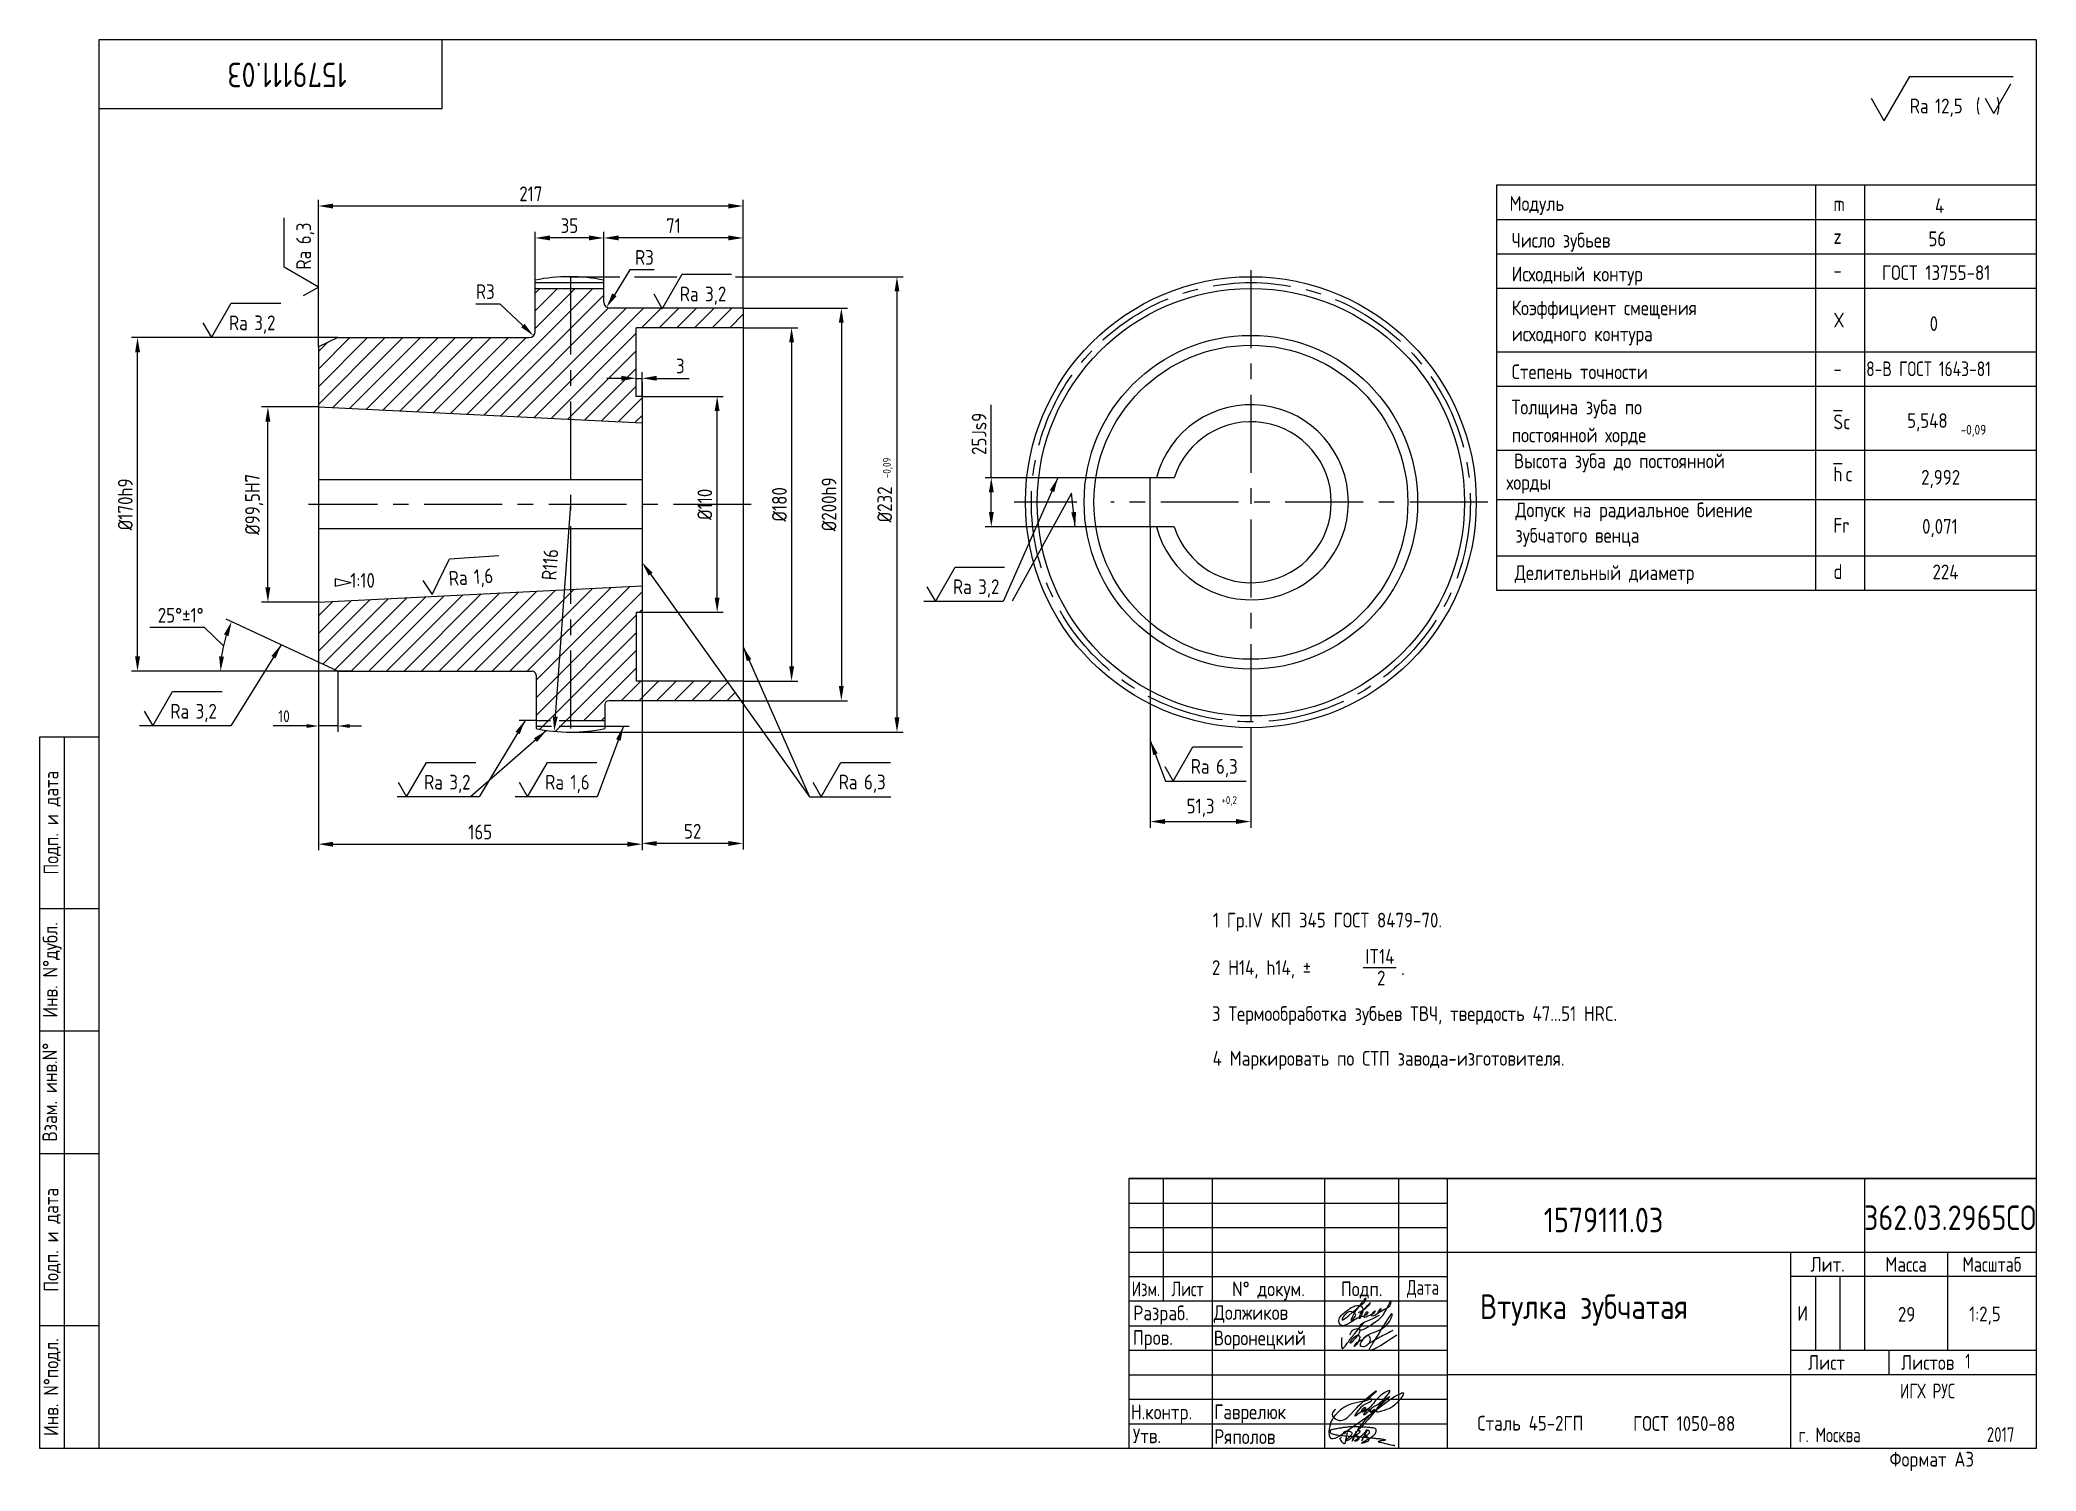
# Paper-space layout 'A3_protect' of a CAD drawing. Header units: millimetres. Extents: x 8 to 415, y 0 to 292.
# The model-space entities are those that its viewports show. They can reach past a viewport. Long polylines and large blocks are cut down to what shows.
import ezdxf
from ezdxf.enums import TextEntityAlignment as Align

# ---------------------------------------------------------------- set-up
doc = ezdxf.new("R2010")
doc.units = ezdxf.units.MM
doc.linetypes.add('CENTER', pattern=[50.8, 31.75, -6.35, 6.35, -6.35])
for name, color, linetype in [('Bord', 1, 'Continuous'), ('Cen', 5, 'CENTER'), ('Cont', 6, 'Continuous'), ('Dim', 7, 'Continuous'), ('Hatch', 2, 'Continuous'), ('Text', 3, 'Continuous'), ('Textb', 6, 'Continuous')]:
    doc.layers.add(name, color=color, linetype=linetype)
doc.layers.get('Defpoints').off()
doc.styles.add('Style1', font='romans.shx', dxfattribs={"width": 0.8})
doc.dimstyles.new('Copy of Lin2_5', dxfattribs={"dimscale": 2.5, "dimtxt": 3, "dimasz": 3, "dimexe": 1.25, "dimexo": 0, "dimgap": 1, "dimtad": 1, "dimtoh": 1, "dimdec": 0, "dimtxsty": 'Style1', "dimcen": 2.5, "dimclrt": 3, "dimadec": 0, "dimazin": 0, "dimtfac": 1, "dimtdec": 0, "dimtmove": 0, "dimatfit": 3, "dimfxl": 1, "dimarcsym": 0})
doc.dimstyles.new('LIN2', dxfattribs={"dimscale": 2, "dimtxt": 3, "dimasz": 3, "dimexe": 1.5, "dimexo": 0, "dimgap": 1, "dimtad": 1, "dimdec": 1, "dimzin": 13, "dimdsep": 46, "dimtxsty": 'Style1', "dimcen": 0, "dimclrt": 3, "dimadec": 0, "dimazin": 0, "dimtfac": 1, "dimtdec": 1, "dimtmove": 1, "dimatfit": 3, "dimfxl": 1, "dimtolj": 1, "dimtzin": 13, "dimarcsym": 0})
doc.dimstyles.new('Lin2_5', dxfattribs={"dimscale": 2.5, "dimtxt": 3, "dimasz": 3, "dimexe": 1.25, "dimexo": 0, "dimgap": 1, "dimtad": 1, "dimdec": 0, "dimtxsty": 'Style1', "dimcen": 2.5, "dimclrt": 3, "dimadec": 0, "dimazin": 0, "dimtfac": 1, "dimtdec": 0, "dimtmove": 0, "dimatfit": 3, "dimldrblk": 'DOT', "dimfxl": 1, "dimarcsym": 0})

psp = doc.layouts.new('A3_protect')

# ---------------------------------------------------------------- texts
at = {"layer": 'Text', "style": 'Style1'}
for s, height, width, p in [('Модуль', 3, 0.8, (307.63, 257.17)), ('m', 3, 0.8, (373.68, 257.1)), ('4', 3, 0.8, (394.38, 256.75)), ('Число зубьев', 3, 0.8, (308.08, 249.69)), ('z', 3, 0.8, (373.68, 250.45)), ('56', 3, 0.8, (393.05, 249.97)), ('Исходный контур', 3, 0.8, (308.08, 242.8)), ('-', 3, 0.8, (373.68, 243.54)), ('ГОСТ 13755-81', 3, 0.8, (383.57, 243.09)), ('Коэффициент смещения', 3, 0.8, (308.08, 235.91)), ('X', 3, 0.8, (373.68, 233.42)), ('исходного контура', 3, 0.8, (308.08, 230.6)), ('0', 3, 0.8, (393.3, 232.69)), ('Степень точности', 3, 0.8, (308.08, 222.88)), ('-', 3, 0.8, (373.68, 223.51)), ('8-B ГОСТ 1643-81', 3, 0.733578, (380.36, 223.49)), ('Толщина зуба по', 3, 0.8, (308.08, 215.69)), ('5,548', 3, 0.8, (388.71, 212.94)), ('постоянной хорде', 3, 0.8, (308.08, 210)), ('Sc', 3, 0.8, (373.68, 212.67)), ('-0,09', 2, 0.8, (399.61, 211.58)), ('Высота зуба до постоянной  ', 3, 0.8, (308.53, 204.72)), ('h', 3, 0.8, (373.68, 202.05)), ('c', 3, 0.8, (376.11, 202.05)), ('2,992', 3, 0.8, (391.57, 201.38)), ('  хорды', 3, 0.8, (303.84, 200.35)), ('Допуск на радиальное биение', 3, 0.8, (308.85, 194.73)), ('зубчатого венца', 3, 0.8, (308.85, 189.55)), ('Fr', 3, 0.8, (373.68, 191.6)), ('0,071', 3, 0.8, (391.76, 191.38)), ('Делительный диаметр', 3, 0.8, (308.72, 181.94)), ('d', 3, 0.8, (373.68, 182.17)), ('224', 3, 0.8, (393.88, 182.1)), ('1 Гр.IV КП 345 ГОСТ 8479-70. ', 3, 0.8, (247.14, 111.14)), ('IT14', 3, 0.8, (278.26, 103.75)), ('2 Н14, h14, %%P', 3, 0.8, (246.96, 101.47)), ('2', 3, 0.8, (280.63, 99.33)), ('.', 3, 0.8, (285.55, 101.43)), ('3 Термообработка зубьев ТВЧ, твердость 47...51 HRC.', 3, 0.8, (246.96, 92.1)), ('4 Маркировать по СТП завода-изготовителя.', 3, 0.8, (247.1, 82.98)), ('Должиков', 3, 0.8, (247.35, 31.18)), ('29', 3, 0.8, (386.83, 30.82)), ('1:2,5', 3, 0.8, (401.34, 30.88)), ('Воронецкий', 3, 0.8, (247.35, 26)), ('1', 3, 0.7, (400.57, 21.29)), ('Гаврелюк', 3, 0.8, (247.42, 10.95)), ('Ряполов', 3, 0.8, (247.42, 5.89)), ('Сталь 45-2ГП', 3, 0.8, (301.08, 8.63)), ('ГОСТ 1050-88', 3, 0.8, (332.84, 8.57)), ('2017', 3, 0.7, (404.97, 6.32))]:
    psp.add_text(s, height=height, dxfattribs=dict(at, width=width)).set_placement(p)
at = {"layer": 'Textb', "style": 'Style1', "width": 0.8}
psp.add_text('1579111.03', height=5, rotation=180, dxfattribs=at).set_placement((70.57, 287.38))
psp.add_text('1579111.03', height=5, dxfattribs=at).set_placement((314.61, 49.03))
at = {"layer": 'Textb', "style": 'Style1', "width": 0.609113}
psp.add_text('362.03.2965СО', height=5, dxfattribs=at).set_placement((379.91, 49.5), (415.01, 49.5), align=Align.FIT)
at = {"layer": 'Textb', "lineweight": -3, "style": 'Style1', "width": 0.8}
psp.add_text('Втулка зубчатая ', height=5, dxfattribs=at).set_placement((301.61, 31.38))

msp = doc.modelspace()

# ---------------------------------------------------------------- texts
at = {"layer": 'Dim', "color": 3, "char_height": 7.5, "attachment_point": 5, "style": 'Style1'}
for s, insert, rotation in [('%%C232', (462.89, 293.88), 90), ('R116', (292.28, 263.26), 85.90384)]:
    msp.add_mtext(s, dxfattribs=dict(at, insert=insert, rotation=rotation))
at = {"layer": 'Dim', "color": 3, "insert": (104.04, 237.42), "char_height": 7.5, "attachment_point": 5, "style": 'Style1'}
msp.add_mtext('25°%%p1%%d', dxfattribs=at)
at = {"layer": 'Text', "lineweight": -3, "style": 'Style1', "width": 0.8}
msp.add_text('-0,09', height=4, rotation=90, dxfattribs=at).set_placement((465.98, 307.25))
at = {"layer": 'Text', "style": 'Style1', "width": 0.8}
msp.add_text('1:10', height=7.5, rotation=360, dxfattribs=at).set_placement((190.46, 251.42))
at = {"layer": 'Text', "lineweight": -3, "style": 'Style1', "width": 0.8}
msp.add_text('+0,2', height=4, dxfattribs=at).set_placement((634.5, 141.25))

# ---------------------------------------------------------------- blocks, each defined once
blk = doc.blocks.new('A3')
at = {"layer": 'Bord'}
for p, q in [((230, 55), (295, 55)), ((230, 50), (295, 50)), ((230, 45), (295, 45)), ((370, 40), (370, 25)), ((375, 40), (375, 25)), ((230, 30), (295, 30)), ((230, 25), (295, 25)), ((230, 20), (295, 20)), ((230, 15), (295, 15)), ((230, 10), (295, 10))]:
    blk.add_line(p, q, dxfattribs=at)
at = {"layer": 'Cont'}
for p, q in [((415, 292), (20, 292)), ((20, 292), (20, 5)), ((90, 278), (90, 292)), ((415, 292), (415, 5)), ((20, 278), (90, 278)), ((8, 5), (8, 150)), ((8, 150), (20, 150)), ((13, 5), (13, 150)), ((8, 115), (20, 115)), ((20, 90), (8, 90)), ((20, 65), (8, 65)), ((230, 60), (415, 60)), ((415, 60), (230, 60)), ((230, 60), (230, 5)), ((237, 60), (237, 35)), ((247, 60), (247, 5)), ((270, 5), (270, 60)), ((285, 60), (285, 5)), ((295, 5), (295, 60)), ((380, 60), (380, 25)), ((295, 45), (415, 45)), ((365, 5), (365, 45)), ((397, 25), (397, 45)), ((230, 40), (295, 40)), ((415, 40), (365, 40)), ((295, 35), (230, 35)), ((20, 30), (8, 30)), ((365, 25), (415, 25)), ((385, 25), (385, 20)), ((415, 20), (295, 20)), ((20, 5), (8, 5)), ((415, 5), (20, 5))]:
    blk.add_line(p, q, dxfattribs=at)
at = {"layer": 'Text', "style": 'Style1', "width": 0.8}
for s, p in [('Подп. и дата', (10.5, 132.5)), ('Инв. N%%dдубл.', (10.5, 102.5)), ('Взам. инв.N%%d ', (10, 78.38)), ('Подп. и дата', (10.5, 47.5)), ('Инв. N%%dподл.', (10.5, 17.5))]:
    blk.add_text(s, height=3, rotation=90, dxfattribs=at).set_placement(p, align=Align.MIDDLE)
at = {"layer": 'Text', "style": 'Style1'}
for s, width, p in [('Лит.', 0.8, (372.5, 42.5)), ('Масса', 0.8, (388.5, 42.5)), ('Масштаб', 0.75, (406, 42.5)), ('Изм.', 0.7, (233.5, 37.5)), ('Лист', 0.7, (242, 37.5)), ('N%%d докум.', 0.8, (258.5, 37.5)), ('Подп.', 0.8, (277.5, 37.5)), ('Лист', 0.8, (372.27, 22.5)), ('Листов', 0.8, (392.9, 22.5))]:
    blk.add_text(s, height=3, dxfattribs=dict(at, width=width)).set_placement(p, align=Align.MIDDLE_CENTER)
at = {"layer": 'Text', "style": 'Style1', "width": 0.7}
for s, p in [('Дата', (290, 37.5)), ('ИГХ РУС', (392.87, 16.69))]:
    blk.add_text(s, height=3, dxfattribs=at).set_placement(p, align=Align.MIDDLE)
at = {"layer": 'Text', "style": 'Style1'}
for s, width, p in [('Разpаб.', 0.8, (230.92, 31.1)), ('Пpов.', 0.8, (230.84, 26.08)), ('Н.контp.', 0.8, (230.42, 10.92)), ('Утв.', 0.8, (230.84, 6.06)), ('г. Москва', 0.7, (366.56, 6.25)), ('Фоpмат А3', 0.8, (385.11, 1.29))]:
    blk.add_text(s, height=3, dxfattribs=dict(at, width=width)).set_placement(p)
for tag, p, width in [('ФИО', (249, 31), 0.8), ('И', (366.3, 31.02), 0.8), ('ФИО', (249, 26), 0.8), ('ГОСТ_СОРТАМЕНТА', (307, 14), 0.8), ('ФИО', (249, 11), 0.8), ('ФИО', (249, 6), 0.8), ('2007', (402.85, 6.29), 0.7)]:
    blk.add_attdef(tag, p, '', height=3, dxfattribs=dict(at, width=width))
at = {"layer": 'Text', "style": 'Style1', "width": 0.8}
for tag, p in [('200', (388.5, 32.5)), ('1:20', (406, 32.5))]:
    blk.add_attdef(tag, text='', height=3, dxfattribs=at).set_placement(p, align=Align.MIDDLE)
blk.add_attdef('СБОРОЧНЫЙ_ЧЕРТЕЖ', text='', height=3, dxfattribs=at).set_placement((330, 21.3), align=Align.CENTER)
for tag, p in [('1', (379, 22.5)), ('2', (402.6, 22.5))]:
    blk.add_attdef(tag, text='', height=3, dxfattribs=at).set_placement(p, align=Align.MIDDLE_CENTER)
blk.add_attdef('ЛИСТ', text='', height=3, dxfattribs=at).set_placement((295.75, 12.5), align=Align.MIDDLE_LEFT)
at = {"layer": 'Text', "style": 'Style1', "width": 0.7}
blk.add_attdef('%%OГОСТ_ТЕХ._ТРЕБОВАНИЙ', text='', height=3, dxfattribs=at).set_placement((307, 8), align=Align.BOTTOM_LEFT)
at = {"layer": 'Textb', "style": 'Style1', "width": 0.8}
blk.add_attdef('1234567', (79, 290), '', height=6, rotation=180, dxfattribs=at)
blk.add_attdef('1234567', (333.4, 48), '', height=6, dxfattribs=at)
for tag, height, p in [('123ХЯ', 6, (393.62, 48)), ('НАИМЕНОВАНИЕ', 5, (330, 30))]:
    blk.add_attdef(tag, text='', height=height, dxfattribs=at).set_placement(p, align=Align.CENTER)
blk = doc.blocks.new('A$C314368CF')
at = {"layer": 'Text'}
for q in [(7.18, 6), (1.98, 3)]:
    blk.add_line((3.72, 0), q, dxfattribs=at)
at = {"layer": 'Text', "style": 'Style1', "width": 0.8}
blk.add_text('(  )', height=3, dxfattribs=at).set_placement((0, 0))
blk = doc.blocks.new('sherISO_18')
at = {"layer": 'Cont'}
for p, q in [((-30.94, -16.46), (-25.74, -7.46)), ((-25.74, -7.46), (-4.67, -7.46)), ((-30.94, -16.46), (-33.54, -11.96))]:
    blk.add_line(p, q, dxfattribs=at)
blk.add_blockref('A$C314368CF', (-12.3, -14.96))
at = {"layer": 'Textb', "style": 'Style1', "width": 0.8}
blk.add_text('Ra', height=3, dxfattribs=at).set_placement((-25.74, -14.96))
blk.add_attdef('12,5', (-20.6, -14.96), '', height=3, dxfattribs=at)
blk = doc.blocks.new('A$C63F45750')
at = {"layer": 'Text'}
for points, knots in [([(3.17, 2.37), (3.12, 2.38), (3.04, 2.41), (2.94, 2.5), (2.85, 2.57), (2.79, 2.69), (2.87, 2.77), (2.99, 2.84), (3.16, 2.89), (3.36, 2.93), (3.6, 2.95), (3.82, 2.92), (4.05, 2.87), (4.25, 2.78), (4.45, 2.63), (4.46, 2.42), (4.38, 2.26), (4.28, 2.1), (4.17, 1.94), (4.03, 1.78), (3.89, 1.62), (3.75, 1.52), (3.63, 1.43), (3.49, 1.36), (3.35, 1.3), (3.24, 1.25), (3.16, 1.21), (3.12, 1.15), (3.19, 1.1), (3.27, 1.09), (3.4, 1.07), (3.55, 1.07), (3.72, 1.12), (3.92, 1.19), (4.1, 1.34), (4.26, 1.51), (4.44, 1.65), (4.59, 1.81), (4.74, 1.93), (4.84, 2.04), (4.93, 2.14), (5.07, 2.29), (5.19, 2.53), (5.28, 2.68), (5.35, 2.96), (5.23, 2.66), (5.2, 2.44), (5.04, 2.09), (4.95, 1.81), (4.86, 1.57), (4.75, 1.31), (4.67, 1.12), (4.46, 0.78), (4.62, 1.17), (4.71, 1.45), (4.88, 1.74), (5.01, 2), (5.08, 2.19), (5.19, 2.4), (5.32, 2.58), (5.4, 2.75), (5.52, 2.89), (5.65, 3.04), (5.85, 3.1), (6.02, 3.03), (6.08, 2.87), (6.03, 2.7), (5.9, 2.51), (5.7, 2.37), (5.55, 2.23), (5.4, 2.17), (5.31, 2.12), (5.12, 2.09), (5.35, 2.07), (5.48, 2), (5.64, 1.93), (5.75, 1.8), (5.85, 1.67), (5.89, 1.54), (5.89, 1.37), (5.8, 1.2), (5.63, 1.06), (5.41, 0.94), (5.23, 0.86), (5.02, 0.92), (5.13, 1.1), (5.28, 1.16), (5.44, 1.27), (5.61, 1.36), (5.74, 1.46), (5.86, 1.53), (5.95, 1.61), (6.05, 1.69), (6.15, 1.77), (6.28, 1.87), (6.46, 2.02), (6.65, 2.19), (6.83, 2.37), (6.98, 2.49), (7.11, 2.61), (7.2, 2.74), (7.32, 2.84), (7.42, 2.97), (7.48, 3.08), (7.48, 3.27), (7.34, 3.08), (7.28, 2.94), (7.18, 2.69), (7.1, 2.46), (7, 2.22), (6.93, 1.98), (6.83, 1.78), (6.73, 1.55), (6.67, 1.34), (6.6, 1.14), (6.56, 1.03), (6.39, 0.99), (6.62, 1.33), (6.75, 1.54), (6.93, 1.87), (7.05, 2.08), (7.18, 2.32), (7.33, 2.6), (7.47, 2.89), (7.6, 3.07), (7.79, 3.18), (7.95, 3.01), (8, 2.81), (7.99, 2.62), (7.94, 2.46), (7.83, 2.33), (7.69, 2.22), (7.53, 2.11), (7.37, 2.03), (7.21, 1.99), (7.11, 1.97), (6.89, 1.98), (7.07, 1.94), (7.15, 1.9), (7.27, 1.88), (7.39, 1.84), (7.52, 1.81), (7.62, 1.72), (7.7, 1.62), (7.78, 1.51), (7.83, 1.39), (7.87, 1.26), (7.88, 1.13), (7.86, 0.99), (7.75, 0.88), (7.6, 0.77), (7.4, 0.73), (7.19, 0.66), (6.97, 0.55), (6.71, 0.48), (6.57, 0.44), (6.42, 0.42), (6.52, 0.58), (6.61, 0.64), (6.81, 0.78), (7.06, 0.89), (7.33, 1.04), (7.55, 1.16), (7.7, 1.24), (7.84, 1.32), (7.99, 1.43), (8.21, 1.58), (8.48, 1.76), (8.74, 1.95), (8.97, 2.12), (9.1, 2.29), (9.23, 2.44), (9.3, 2.6), (9.37, 2.74), (9.42, 2.92), (9.45, 3.13), (9.21, 3.48), (8.67, 3.59), (8.09, 3.63), (7.57, 3.66), (7.06, 3.74), (6.57, 3.75), (6.09, 3.74), (5.67, 3.78), (5.28, 3.78), (4.96, 3.81), (4.65, 3.83), (4.31, 3.82), (3.97, 3.79), (3.61, 3.74), (3.22, 3.67), (2.86, 3.66), (2.53, 3.61), (2.18, 3.52), (1.78, 3.54), (1.38, 3.37), (0.96, 3.35), (0.58, 3.24), (0.25, 3.19), (0.03, 3.06), (-0.03, 2.83), (0.02, 2.6), (0.26, 2.38), (0.59, 2.33), (1, 2.2), (1.48, 2.15), (1.93, 2.05), (2.35, 2.02), (2.72, 2.01), (3.11, 1.94), (3.68, 1.94), (4.25, 1.83), (4.91, 1.87), (5.53, 1.76), (6.13, 1.72), (6.73, 1.71), (7.32, 1.62), (7.99, 1.55), (8.64, 1.54), (9.16, 1.46), (9.61, 1.42), (10.03, 1.4), (10.41, 1.32), (10.73, 1.29), (11.01, 1.24), (11.18, 1.23), (11.42, 1.14), (11.18, 1.06), (11.01, 1.03), (10.71, 0.98), (10.37, 0.92), (10.1, 0.91), (9.65, 0.75), (10.22, 0.67), (10.54, 0.59), (11.08, 0.47), (11.61, 0.35), (12.17, 0.15), (12.64, 0.08), (12.98, 0.03), (13.11, 0.01), (13.18, 0)], [0, 0, 0, 0, 0.153866, 0.270441, 0.388867, 0.510533, 0.592156, 0.71333, 0.90842, 1.11344, 1.349254, 1.61246, 1.782219, 2.047249, 2.291879, 2.451528, 2.651081, 2.806158, 3.017979, 3.227348, 3.462381, 3.633009, 3.75766, 3.920516, 4.080796, 4.214529, 4.291786, 4.349969, 4.397594, 4.50822, 4.594826, 4.799244, 4.954392, 5.128468, 5.437537, 5.632649, 5.842485, 6.094987, 6.293219, 6.410959, 6.551192, 6.687808, 7.022147, 7.294342, 7.425356, 7.52079, 7.946481, 8.313051, 8.59833, 8.833695, 9.090496, 9.427695, 9.601191, 9.883219, 10.093306, 10.673943, 10.798776, 10.974628, 11.287247, 11.486184, 11.648652, 11.848902, 12.027194, 12.25348, 12.40059, 12.537783, 12.716293, 12.91523, 13.208551, 13.438489, 13.549668, 13.67779, 13.77127, 13.930001, 14.029091, 14.272112, 14.434836, 14.547084, 14.739051, 14.830983, 15.061241, 15.268922, 15.500489, 15.788979, 15.879568, 16.024283, 16.221854, 16.418714, 16.593102, 16.783247, 16.91018, 17.018213, 17.135263, 17.278205, 17.430482, 17.620087, 17.979626, 18.191789, 18.388716, 18.565718, 18.714854, 18.857929, 19.039974, 19.171375, 19.283034, 19.400085, 19.618058, 19.882245, 20.150781, 20.377854, 20.649532, 20.89723, 21.042543, 21.40016, 21.557817, 21.667145, 21.752781, 21.926256, 22.412297, 22.813145, 22.961412, 23.171289, 23.607257, 23.940428, 24.110007, 24.291214, 24.48084, 24.697609, 24.904078, 25.034245, 25.218018, 25.407651, 25.573473, 25.787447, 25.930292, 26.051316, 26.18846, 26.285312, 26.406799, 26.52425, 26.630463, 26.793722, 26.898606, 27.029313, 27.171012, 27.314101, 27.419918, 27.580557, 27.709367, 27.829268, 28.024364, 28.266961, 28.41242, 28.705761, 28.989137, 29.187748, 29.233768, 29.332802, 29.529535, 29.667094, 30.039923, 30.332117, 30.61061, 30.769982, 30.856778, 31.109923, 31.313488, 31.656425, 32.066331, 32.296628, 32.49714, 32.710276, 32.891468, 33.014834, 33.177747, 33.444503, 33.618009, 34.409008, 34.914636, 35.419802, 35.95397, 36.458179, 36.88069, 37.388403, 37.738353, 38.034261, 38.353468, 38.693154, 39.037638, 39.391136, 39.787481, 40.203773, 40.488977, 40.784975, 41.26625, 41.668005, 42.070065, 42.499388, 42.869834, 43.079573, 43.213439, 43.554591, 43.717296, 44.153724, 44.506336, 45.019111, 45.587859, 45.90191, 46.270392, 46.703958, 47.093115, 47.952647, 48.44014, 49.079253, 49.808223, 50.268654, 50.851051, 51.604831, 52.298429, 52.776925, 53.1907, 53.661988, 54.042386, 54.348524, 54.616841, 54.853814, 54.983777, 55.126096, 55.333328, 55.613101, 56.008732, 56.315809, 56.59982, 56.87931, 57.399251, 57.889617, 58.432507, 59.066698, 59.660314, 59.862668, 60.07277, 60.07277, 60.07277, 60.07277]), ([(2.31, 1.53), (2.26, 1.52), (2.17, 1.51), (2.06, 1.48), (1.93, 1.38), (2.07, 1.25), (2.14, 1.11), (2.26, 0.93), (2.39, 0.72), (2.57, 0.54), (2.71, 0.44), (2.86, 0.4), (3.02, 0.43), (3.14, 0.54), (3.21, 0.79), (3.25, 1.07), (3.31, 1.4), (3.35, 1.67), (3.38, 1.92), (3.47, 2.19), (3.5, 2.43), (3.54, 2.59), (3.56, 2.64)], [0, 0, 0, 0, 0.15847, 0.269731, 0.363591, 0.555514, 0.688037, 0.848606, 1.204359, 1.433632, 1.58673, 1.729549, 1.880686, 2.057874, 2.19169, 2.63505, 2.928153, 3.184121, 3.441863, 3.696117, 4.025873, 4.178055, 4.178055, 4.178055, 4.178055])]:
    blk.add_open_spline(points, degree=3, knots=knots, dxfattribs=at)
blk = doc.blocks.new('sherISO_04')
at = {"layer": 'Text'}
blk.add_line((4.04, 7), (14.12, 7), dxfattribs=at)
blk.add_lwpolyline([(-1.73, 3), (0, 0), (4.04, 7)], dxfattribs=at)
at = {"layer": 'Text', "style": 'Style1', "width": 0.8}
blk.add_text('Ra', height=3, dxfattribs=at).set_placement((3.58, 1.5))
blk.add_attdef('3,2', (8.73, 1.5), '', height=3, dxfattribs=at)
blk = doc.blocks.new('*D11')
at = {"layer": 'Dim', "color": 0, "lineweight": -2, "transparency": 16777216}
for p, q in [((184.2, 378.9), (78.9, 378.9)), ((82, 216.4), (82, 371.4)), ((190.7, 208.9), (78.9, 208.9))]:
    blk.add_line(p, q, dxfattribs=at)
at = {"layer": 'Dim', "color": 0, "transparency": 16777216}
for points in [[(80.8, 371.4), (83.3, 371.4), (82, 378.9)], [(80.8, 216.4), (83.3, 216.4), (82, 208.9)]]:
    blk.add_solid(points, dxfattribs=at)
at = {"layer": 'Dim', "color": 3, "transparency": 16777216, "insert": (75.8, 293.9), "char_height": 7.5, "attachment_point": 5, "rotation": 90, "style": 'Style1'}
blk.add_mtext('%%C170h9', dxfattribs=at)
blk = doc.blocks.new('_Dot')
at = {"color": 0, "linetype": 'ByBlock', "lineweight": -2}
blk.add_line((-0.5, 0), (-1, 0), dxfattribs=at)
at = {"color": 0, "linetype": 'ByBlock', "const_width": 0.5}
blk.add_lwpolyline([(-0.25, 0, 1), (0.25, 0, 1)], format="xyb", close=True, dxfattribs=at)
blk = doc.blocks.new('*D12')
at = {"layer": 'Dim', "color": 0, "lineweight": -2, "transparency": 16777216}
for p, q in [((390.7, 393.9), (443.9, 393.9)), ((440.8, 386.4), (440.8, 201.4)), ((390.7, 193.9), (443.9, 193.9))]:
    blk.add_line(p, q, dxfattribs=at)
at = {"layer": 'Dim', "color": 0, "transparency": 16777216}
for points in [[(439.5, 386.4), (442, 386.4), (440.8, 393.9)], [(439.5, 201.4), (442, 201.4), (440.8, 193.9)]]:
    blk.add_solid(points, dxfattribs=at)
at = {"layer": 'Dim', "color": 3, "transparency": 16777216, "insert": (434.5, 293.9), "char_height": 7.5, "attachment_point": 5, "rotation": 90, "style": 'Style1'}
blk.add_mtext('%%C200h9', dxfattribs=at)
blk = doc.blocks.new('*D13')
at = {"layer": 'Dim', "color": 0, "lineweight": -2, "transparency": 16777216}
for p, q in [((174.2, 213.5), (174.2, 178)), ((184.2, 208.9), (184.2, 178)), ((168.2, 181), (151.1, 181)), ((184.2, 181), (174.2, 181)), ((190.2, 181), (196.2, 181))]:
    blk.add_line(p, q, dxfattribs=at)
at = {"layer": 'Dim', "color": 0, "transparency": 16777216}
for points in [[(168.2, 182), (168.2, 180), (174.2, 181)], [(190.2, 182), (190.2, 180), (184.2, 181)]]:
    blk.add_solid(points, dxfattribs=at)
at = {"layer": 'Dim', "color": 3, "transparency": 16777216, "insert": (156.7, 186), "char_height": 6, "attachment_point": 5, "style": 'Style1'}
blk.add_mtext('\\A1;10', dxfattribs=at)
blk = doc.blocks.new('*D9')
at = {"layer": 'Dim', "color": 0, "lineweight": -2, "transparency": 16777216}
for p, q in [((284.7, 408.1), (284.7, 432.8)), ((312.2, 429.6), (292.2, 429.6)), ((319.7, 408.1), (319.7, 432.8))]:
    blk.add_line(p, q, dxfattribs=at)
at = {"layer": 'Dim', "color": 0, "transparency": 16777216}
for points in [[(292.2, 430.9), (292.2, 428.4), (284.7, 429.6)], [(312.2, 430.9), (312.2, 428.4), (319.7, 429.6)]]:
    blk.add_solid(points, dxfattribs=at)
at = {"layer": 'Dim', "color": 3, "transparency": 16777216, "insert": (302.2, 435.9), "char_height": 7.5, "attachment_point": 5, "style": 'Style1'}
blk.add_mtext('35', dxfattribs=at)
blk = doc.blocks.new('*D10')
at = {"layer": 'Dim', "color": 0, "lineweight": -2, "transparency": 16777216}
for p, q in [((319.7, 408.1), (319.7, 432.8)), ((383.2, 429.6), (327.2, 429.6)), ((390.7, 393.9), (390.7, 432.8))]:
    blk.add_line(p, q, dxfattribs=at)
at = {"layer": 'Dim', "color": 0, "transparency": 16777216}
for points in [[(327.2, 430.9), (327.2, 428.4), (319.7, 429.6)], [(383.2, 430.9), (383.2, 428.4), (390.7, 429.6)]]:
    blk.add_solid(points, dxfattribs=at)
at = {"layer": 'Dim', "color": 3, "transparency": 16777216, "insert": (355.2, 435.9), "char_height": 7.5, "attachment_point": 5, "style": 'Style1'}
blk.add_mtext('71', dxfattribs=at)
blk = doc.blocks.new('*D14')
at = {"layer": 'Dim', "color": 0, "lineweight": -2, "transparency": 16777216}
for p, q in [((174.2, 343.6), (145.3, 343.6)), ((148.5, 251.6), (148.5, 336.1)), ((174.4, 244.1), (145.3, 244.1))]:
    blk.add_line(p, q, dxfattribs=at)
at = {"layer": 'Dim', "color": 0, "transparency": 16777216}
for points in [[(147.2, 336.1), (149.7, 336.1), (148.5, 343.6)], [(147.2, 251.6), (149.7, 251.6), (148.5, 244.1)]]:
    blk.add_solid(points, dxfattribs=at)
at = {"layer": 'Dim', "color": 3, "transparency": 16777216, "insert": (141.5, 293.9), "char_height": 7.5, "attachment_point": 5, "rotation": 90, "style": 'Style1'}
blk.add_mtext('%%c99,5H7', dxfattribs=at)
blk = doc.blocks.new('*D15')
at = {"layer": 'Dim', "color": 0, "lineweight": -2, "transparency": 16777216}
for p, q in [((174.2, 374.2), (174.2, 449)), ((390.7, 393.9), (390.7, 449)), ((181.7, 445.9), (383.2, 445.9))]:
    blk.add_line(p, q, dxfattribs=at)
at = {"layer": 'Dim', "color": 0, "transparency": 16777216}
for points in [[(181.7, 447.1), (181.7, 444.6), (174.2, 445.9)], [(383.2, 447.1), (383.2, 444.6), (390.7, 445.9)]]:
    blk.add_solid(points, dxfattribs=at)
at = {"layer": 'Dim', "color": 3, "transparency": 16777216, "insert": (282.5, 452.1), "char_height": 7.5, "attachment_point": 5, "style": 'Style1'}
blk.add_mtext('217', dxfattribs=at)
blk = doc.blocks.new('*D16')
at = {"layer": 'Dim', "color": 0, "lineweight": -2, "transparency": 16777216}
for p, q in [((333, 413.4), (325.1, 400.7)), ((345.3, 413.4), (333, 413.4))]:
    blk.add_line(p, q, dxfattribs=at)
at = {"layer": 'Dim', "color": 0, "transparency": 16777216}
blk.add_solid([(324, 401.4), (326.2, 400), (321.1, 394.3)], dxfattribs=at)
at = {"layer": 'Dim', "color": 3, "transparency": 16777216, "insert": (340.4, 419.7), "char_height": 7.5, "attachment_point": 5, "style": 'Style1'}
blk.add_mtext('R3', dxfattribs=at)
blk = doc.blocks.new('*D17')
at = {"layer": 'Dim', "color": 0, "lineweight": -2, "transparency": 16777216}
for p, q in [((254.5, 396.1), (266.7, 396.1)), ((266.7, 396.1), (278.4, 385))]:
    blk.add_line(p, q, dxfattribs=at)
at = {"layer": 'Dim', "color": 0, "transparency": 16777216}
blk.add_solid([(279.3, 385.9), (277.6, 384.1), (283.9, 379.8)], dxfattribs=at)
at = {"layer": 'Dim', "color": 3, "transparency": 16777216, "insert": (259.3, 402.3), "char_height": 7.5, "attachment_point": 5, "style": 'Style1'}
blk.add_mtext('R3', dxfattribs=at)
blk = doc.blocks.new('sherISO_03')
at = {"layer": 'Text'}
blk.add_line((4.04, 7), (14.12, 7), dxfattribs=at)
blk.add_lwpolyline([(-1.73, 3), (0, 0), (4.04, 7)], dxfattribs=at)
at = {"layer": 'Text', "style": 'Style1', "width": 0.8}
blk.add_text('Ra', height=3, dxfattribs=at).set_placement((3.58, 1.5))
blk.add_attdef('6,3', (8.73, 1.5), '', height=3, dxfattribs=at)
blk = doc.blocks.new('*D18')
at = {"layer": 'Dim', "color": 0, "lineweight": -2, "transparency": 16777216}
for p, q in [((598.2, 283), (598.2, 129.2)), ((649.5, 180.1), (649.5, 129.2)), ((605.7, 132.3), (642, 132.3))]:
    blk.add_line(p, q, dxfattribs=at)
at = {"layer": 'Dim', "color": 0, "transparency": 16777216}
for points in [[(605.7, 133.6), (605.7, 131.1), (598.2, 132.3)], [(642, 133.6), (642, 131.1), (649.5, 132.3)]]:
    blk.add_solid(points, dxfattribs=at)
at = {"layer": 'Dim', "color": 3, "transparency": 16777216, "insert": (623.9, 139.3), "char_height": 7.5, "attachment_point": 5, "style": 'Style1'}
blk.add_mtext('51,3', dxfattribs=at)
blk = doc.blocks.new('*D19')
at = {"layer": 'Dim', "color": 0, "lineweight": -2, "transparency": 16777216}
for p, q in [((517.2, 307.5), (517.2, 344.6)), ((601.4, 307.5), (514.1, 307.5)), ((517.2, 290), (517.2, 300)), ((601.4, 282.5), (514.1, 282.5))]:
    blk.add_line(p, q, dxfattribs=at)
at = {"layer": 'Dim', "color": 0, "transparency": 16777216}
for points in [[(516, 300), (518.5, 300), (517.2, 307.5)], [(516, 290), (518.5, 290), (517.2, 282.5)]]:
    blk.add_solid(points, dxfattribs=at)
at = {"layer": 'Dim', "color": 3, "transparency": 16777216, "insert": (511, 329.8), "char_height": 7.5, "attachment_point": 5, "rotation": 90, "style": 'Style1'}
blk.add_mtext('25Js9', dxfattribs=at)
blk = doc.blocks.new('*D20')
at = {"layer": 'Dim', "color": 0, "lineweight": -2, "transparency": 16777216}
for p, q in [((339.2, 238.9), (339.2, 118.1)), ((390.7, 193.9), (390.7, 118.1)), ((383.2, 121.2), (346.7, 121.2))]:
    blk.add_line(p, q, dxfattribs=at)
at = {"layer": 'Dim', "color": 0, "transparency": 16777216}
for points in [[(346.7, 122.4), (346.7, 119.9), (339.2, 121.2)], [(383.2, 122.4), (383.2, 119.9), (390.7, 121.2)]]:
    blk.add_solid(points, dxfattribs=at)
at = {"layer": 'Dim', "color": 3, "transparency": 16777216, "insert": (365, 127.4), "char_height": 7.5, "attachment_point": 5, "style": 'Style1'}
blk.add_mtext('52', dxfattribs=at)
blk = doc.blocks.new('*D21')
at = {"layer": 'Dim', "color": 0, "lineweight": -2, "transparency": 16777216}
for p, q in [((339.2, 231.4), (339.2, 117.7)), ((174.2, 213.5), (174.2, 117.7)), ((181.7, 120.8), (331.7, 120.8))]:
    blk.add_line(p, q, dxfattribs=at)
at = {"layer": 'Dim', "color": 0, "transparency": 16777216}
for points in [[(181.7, 122), (181.7, 119.5), (174.2, 120.8)], [(331.7, 122), (331.7, 119.5), (339.2, 120.8)]]:
    blk.add_solid(points, dxfattribs=at)
at = {"layer": 'Dim', "color": 3, "transparency": 16777216, "insert": (256.7, 127), "char_height": 7.5, "attachment_point": 5, "style": 'Style1'}
blk.add_mtext('165', dxfattribs=at)
blk = doc.blocks.new('*D22')
at = {"layer": 'Dim', "color": 0, "lineweight": -2, "transparency": 16777216}
for p, q in [((328.7, 358.1), (321.2, 358.1)), ((336.2, 348.9), (336.2, 361.3)), ((336.2, 358.1), (339.2, 358.1)), ((339.2, 348.9), (339.2, 361.3)), ((346.7, 358.1), (363.2, 358.1))]:
    blk.add_line(p, q, dxfattribs=at)
at = {"layer": 'Dim', "color": 0, "transparency": 16777216}
for points in [[(328.7, 359.4), (328.7, 356.9), (336.2, 358.1)], [(346.7, 359.4), (346.7, 356.9), (339.2, 358.1)]]:
    blk.add_solid(points, dxfattribs=at)
at = {"layer": 'Dim', "color": 3, "transparency": 16777216, "insert": (358.7, 364.4), "char_height": 7.5, "attachment_point": 5, "style": 'Style1'}
blk.add_mtext('3', dxfattribs=at)
blk = doc.blocks.new('*D23')
at = {"layer": 'Dim', "color": 0, "lineweight": -2, "transparency": 16777216}
for p, q in [((390.7, 383.9), (418.6, 383.9)), ((415.4, 376.4), (415.4, 211.4)), ((390.7, 203.9), (418.6, 203.9))]:
    blk.add_line(p, q, dxfattribs=at)
at = {"layer": 'Dim', "color": 0, "transparency": 16777216}
for points in [[(414.2, 376.4), (416.7, 376.4), (415.4, 383.9)], [(414.2, 211.4), (416.7, 211.4), (415.4, 203.9)]]:
    blk.add_solid(points, dxfattribs=at)
at = {"layer": 'Dim', "color": 3, "transparency": 16777216, "insert": (409.2, 293.9), "char_height": 7.5, "attachment_point": 5, "rotation": 90, "style": 'Style1'}
blk.add_mtext('%%C180', dxfattribs=at)
blk = doc.blocks.new('*D24')
at = {"layer": 'Dim', "color": 0, "lineweight": -2, "transparency": 16777216}
for p, q in [((339.2, 348.9), (380.6, 348.9)), ((377.5, 246.4), (377.5, 341.4)), ((339.2, 238.9), (380.6, 238.9))]:
    blk.add_line(p, q, dxfattribs=at)
at = {"layer": 'Dim', "color": 0, "transparency": 16777216}
for points in [[(376.2, 341.4), (378.7, 341.4), (377.5, 348.9)], [(376.2, 246.4), (378.7, 246.4), (377.5, 238.9)]]:
    blk.add_solid(points, dxfattribs=at)
at = {"layer": 'Dim', "color": 3, "transparency": 16777216, "insert": (371.2, 293.9), "char_height": 7.5, "attachment_point": 5, "rotation": 90, "style": 'Style1'}
blk.add_mtext('%%c110', dxfattribs=at)

# ---------------------------------------------------------------- dimensions: what is measured, and where the dimension line sits
at = {"layer": 'Dim'}
for base, p1, p2, dimstyle, picture, middle in [((390.70840219, 445.89908777), (174.20840219, 374.22022986), (390.70840219, 393.88330644), 'Lin2_5', '*D15', (282.45840219, 452.14908777)), ((339.21, 358.14), (336.21, 348.88), (339.21, 348.88), 'Copy of Lin2_5', '*D22', (358.71, 364.39)), ((339.20840219, 121.18897597), (390.70840219, 193.88330644), (339.20840219, 238.88330644), 'Copy of Lin2_5', '*D20', (364.95840219, 127.43897597)), ((339.21, 120.78), (174.21, 213.55), (339.21, 231.38), 'Copy of Lin2_5', '*D21', (256.71, 127.03))]:
    dim = msp.add_linear_dim(base=base, p1=p1, p2=p2, dimstyle=dimstyle, dxfattribs=at)
    dim.commit()
    dim.dimension.update_dxf_attribs({"geometry": picture, "text_midpoint": middle})
for base, p1, p2, picture, middle in [((284.71, 429.63), (319.71, 408.11), (284.71, 408.11), '*D9', (302.21, 435.88)), ((319.71, 429.63), (390.71, 393.88), (319.71, 408.11), '*D10', (355.21, 435.88))]:
    dim = msp.add_linear_dim(base=base, p1=p1, p2=p2, angle=180, dimstyle='Lin2_5', dxfattribs=at)
    dim.commit()
    dim.dimension.update_dxf_attribs({"geometry": picture, "text_midpoint": middle})
for center, mpoint, picture, middle in [((322.71, 396.88), (321.12, 394.34), '*D16', (333.04, 413.42)), ((281.71, 381.88), (283.89, 379.82), '*D17', (266.69, 396.09))]:
    dim = msp.add_radius_dim(center=center, mpoint=mpoint, dimstyle='Copy of Lin2_5', override={"dimtmove": 1}, dxfattribs=at)
    dim.commit()
    dim.dimension.update_dxf_attribs({"geometry": picture, "text_midpoint": middle, "dimtype": 164})
for base, p1, p2, text, dimstyle, picture, middle in [((440.75, 193.88), (390.71, 393.88), (390.71, 193.88), '%%C<>h9', 'Lin2_5', '*D12', (434.5, 293.88)), ((82.01, 378.88), (190.71, 208.88), (184.21, 378.88), '%%C<>h9', 'Lin2_5', '*D11', (75.76, 293.88)), ((415.43, 203.88), (390.71, 383.88), (390.71, 203.88), '%%C<>', 'Copy of Lin2_5', '*D23', (409.18, 293.88)), ((377.48, 348.88), (339.21, 238.88), (339.21, 348.88), '%%c<>', 'Copy of Lin2_5', '*D24', (371.23, 293.88)), ((148.47, 343.63), (174.38, 244.14), (174.21, 343.63), '%%c<>,5H7', 'Lin2_5', '*D14', (141.51, 293.89)), ((517.24, 307.49), (601.44, 282.49), (601.44, 307.49), '<>Js9', 'Lin2_5', '*D19', (510.99, 329.78))]:
    dim = msp.add_linear_dim(base=base, p1=p1, p2=p2, angle=90, text=text, dimstyle=dimstyle, dxfattribs=at)
    dim.commit()
    dim.dimension.update_dxf_attribs({"geometry": picture, "text_midpoint": middle})
dim = msp.add_linear_dim(base=(649.54, 132.34), p1=(598.24, 282.99), p2=(649.54, 180.1), text='<>,3', dimstyle='Copy of Lin2_5', dxfattribs=at)
dim.commit()
dim.dimension.update_dxf_attribs({"geometry": '*D18', "text_midpoint": (623.89, 139.3)})
dim = msp.add_linear_dim(base=(174.21, 181.01), p1=(184.21, 208.88), p2=(174.21, 213.55), angle=180, dimstyle='LIN2', override={"dimcen": -0.09, "dimtofl": 1, "dimtmove": 0}, dxfattribs=at)
dim.commit()
dim.dimension.update_dxf_attribs({"geometry": '*D13', "text_midpoint": (156.67, 181.01), "dimtype": 160})

# ---------------------------------------------------------------- hatches: boundary and pattern name
at = {"layer": 'Hatch'}
h = msp.add_hatch(dxfattribs=at)
h.set_pattern_fill('ANSI31', color=256, scale=2, style=0)
h.paths.add_polyline_path([(302.71, 337.21), (302.71, 403.88), (284.71, 403.88), (284.71, 381.88, -0.4142136), (281.71, 378.88), (184.21, 378.88), (174.21, 374.22), (174.21, 343.63)])
h.paths.add_polyline_path([(336.21, 383.88), (390.71, 383.88), (390.71, 393.88), (349.67, 393.88), (349.5, 393.59), (349.33, 393.88), (342.71, 393.88), (322.71, 393.88, -0.4142136), (319.71, 396.88), (319.71, 403.88), (302.71, 403.88), (302.71, 337.21), (339.21, 335.38), (339.21, 348.88), (336.21, 348.88)])
h.paths.add_polyline_path([(336.21, 238.88), (339.21, 238.88), (339.21, 252.38), (302.71, 250.56), (302.71, 183.88), (320.21, 183.88), (320.21, 191.88, -0.4142136), (322.21, 193.88), (389.59, 193.88), (382.45, 203.88), (336.21, 203.88)])
h.paths.add_polyline_path([(283.21, 208.88, -0.4142136), (285.21, 206.88), (285.21, 179.66, 0.0506761), (302.71, 177.88), (302.71, 250.56), (174.21, 244.13), (174.21, 213.55), (184.21, 208.88)])

# ---------------------------------------------------------------- linework, layer by layer
at = {"layer": 'Bord'}
msp.add_circle((649.54, 294.99), 108.89, dxfattribs=at)
at = {"layer": 'Cen', "ltscale": 0.2}
for p, q in [((302.71, 409.88), (302.71, 176.75)), ((649.54, 413.21), (649.54, 176.77)), ((284.71, 406.88), (319.71, 406.88)), ((394.85, 293.88), (169.21, 293.88)), ((770.27, 294.99), (578.08, 294.99)), ((296.97, 180.88), (330.15, 180.88))]:
    msp.add_line(p, q, dxfattribs=at)
at = {"layer": 'Cen'}
for p, q in [((560.79, 294.99), (528.82, 294.99)), ((285.21, 180.88), (293.09, 180.88))]:
    msp.add_line(p, q, dxfattribs=at)
at = {"layer": 'Cen', "ltscale": 0.2}
msp.add_circle((649.54, 294.99), 111.89, dxfattribs=at)
at = {"layer": 'Cont'}
for p, q in [((284.71, 381.88), (284.71, 408.11)), ((319.71, 396.88), (319.71, 408.11)), ((284.71, 403.88), (319.71, 403.88)), ((390.71, 393.88), (322.71, 393.88)), ((390.71, 393.88), (342.71, 393.88)), ((390.71, 393.88), (390.71, 193.88)), ((184.21, 378.88), (174.21, 374.22)), ((184.21, 378.88), (281.71, 378.88)), ((336.21, 348.88), (336.21, 383.88)), ((390.71, 383.88), (336.21, 383.88)), ((174.21, 374.22), (174.21, 293.88)), ((339.21, 356.38), (339.21, 238.88)), ((339.21, 348.88), (336.21, 348.88)), ((174.21, 343.63), (339.21, 335.38)), ((339.21, 306.38), (174.21, 306.38)), ((598.24, 282.99), (598.24, 306.99)), ((610.49, 307.49), (598.74, 307.49)), ((174.21, 293.88), (174.21, 213.55)), ((339.21, 281.38), (174.21, 281.38)), ((610.49, 282.49), (598.74, 282.49)), ((174.21, 244.13), (339.21, 252.38)), ((336.21, 238.88), (336.21, 203.88)), ((339.21, 238.88), (336.21, 238.88)), ((184.21, 208.88), (174.21, 213.55)), ((184.21, 208.88), (283.21, 208.88)), ((285.21, 206.88), (285.21, 179.66)), ((390.71, 203.88), (336.21, 203.88)), ((390.71, 193.88), (322.28, 193.88)), ((285.21, 183.88), (292.5, 183.88)), ((296.97, 183.88), (320.21, 183.88)), ((320.21, 191.88), (320.21, 179.66))]:
    msp.add_line(p, q, dxfattribs=at)
for radius in [114.89, 85, 80]:
    msp.add_circle((649.54, 294.99), radius, dxfattribs=at)
for centre, radius, start, end in [((302.21, 322.88), 87, 78.39582, 101.60418), ((322.71, 396.88), 3, 180, 270), ((281.71, 381.88), 3, 270, 0), ((649.54, 294.99), 49.7, 194.56683, 165.43317), ((649.54, 294.99), 41, 197.75083, 162.24917), ((598.74, 306.99), 0.5, 90, 180), ((598.74, 282.99), 0.5, 180, 270), ((283.21, 206.88), 2, 0, 90), ((322.21, 191.88), 2, 90, 180), ((302.71, 264.88), 87, 258.39582, 281.60418)]:
    msp.add_arc(centre, radius, start, end, dxfattribs=at)
at = {"layer": 'Dim'}
for p, q in [((302.21, 409.88), (327.89, 409.88)), ((335.37, 409.88), (356.99, 409.88)), ((386.75, 409.88), (472.26, 409.88)), ((469.14, 402.38), (469.14, 185.38)), ((302.71, 293.88), (294.97, 185.77)), ((343.57, 258.31), (424.54, 144.96)), ((520.34, 244.43), (482.88, 244.43)), ((174.21, 213.55), (127.15, 235.49)), ((116.08, 231.13), (88.32, 231.13)), ((125.79, 221.83), (116.08, 231.13)), ((184.1, 208.88), (127.75, 208.88)), ((285.21, 183.88), (276.62, 183.88)), ((302.71, 177.88), (472.26, 177.88)), ((320.21, 180.88), (332.62, 180.88))]:
    msp.add_line(p, q, dxfattribs=at)
msp.add_arc((184.21, 208.88), 59.83, 162.18645, 172.81355, dxfattribs=at)
for points in [[(467.89, 402.38), (470.39, 402.38), (469.14, 409.88)], [(342.55, 257.59), (339.21, 264.42), (344.58, 259.04)], [(126.08, 227.64), (128.41, 226.73), (129.98, 234.17)], [(126.09, 216.29), (123.6, 216.45), (124.37, 208.88)], [(293.72, 185.86), (296.21, 185.68), (294.43, 178.29)], [(467.89, 185.38), (470.39, 185.38), (469.14, 177.88)]]:
    msp.add_solid(points, dxfattribs=at)
at = {"layer": 'Text'}
for p, q in [((190.98, 253.96), (182.82, 255.89)), ((182.82, 255.89), (182.82, 252.02)), ((190.98, 253.96), (182.82, 252.02))]:
    msp.add_line(p, q, dxfattribs=at)

# ---------------------------------------------------------------- block references
at = {"layer": 'Dim', "xscale": 2.5, "yscale": 2.5, "zscale": 2.5}
for p, rotation, values in [((174.21, 404.56), 90, {'3,2': '6,3'}), ((232.26, 247.98), 3.9596388263988365, {'3,2': '1,6'})]:
    msp.add_blockref('sherISO_04', p, dxfattribs=dict(at, rotation=rotation)).add_auto_attribs(values)
for name, p, values in [('sherISO_04', (349.5, 393.59), {'3,2': '3,2'}), ('sherISO_04', (119.7, 378.88), {'3,2': '3,2'}), ('sherISO_04', (488.71, 244.43), {'3,2': '3,2'}), ('sherISO_04', (89.81, 181.01), {'3,2': '3,2'}), ('sherISO_03', (609.93, 152.9), {'6,3': '6,3'}), ('sherISO_04', (219.15, 144.88), {'3,2': '3,2'}), ('sherISO_04', (280.87, 144.88), {'3,2': '1,6'}), ('sherISO_03', (430.5, 144.96), {'6,3': '6,3'})]:
    msp.add_blockref(name, p, dxfattribs=at).add_auto_attribs(values)

msp.set_redraw_order([(e.dxf.handle, doc.entitydb.next_handle()) for e in msp.query("TEXT MTEXT ATTDEF DIMENSION ARC_DIMENSION")])  # texts and dimensions are drawn at this point

# ---------------------------------------------------------------- leaders
at = {"layer": 'Dim', "annotation_type": 0, "has_hookline": 1, "hookline_direction": 1}
for points in [[(551.18, 307.49), (523.34, 244.43), (520.34, 244.43)], [(290.51, 178.74), (251.74, 144.88), (248.74, 144.88)]]:
    msp.add_leader(points, dimstyle='Copy of Lin2_5', override={"dimgap": 1, "dimtad": 0}, dxfattribs=at)
at = {"layer": 'Dim'}
for points in [[(560.02, 282.49), (558.11, 299.65), (527.84, 244.52)], [(155.25, 222.38), (129.57, 181.01), (83.06, 181.01)], [(390.71, 221.34), (424.54, 144.96), (465.95, 144.96)], [(279.61, 183.88), (256.12, 144.88), (214.3, 144.88)], [(329.72, 180.88), (316.35, 144.88), (274.52, 144.88)], [(598.24, 173.61), (606.03, 152.9), (647.16, 152.9)]]:
    msp.add_leader(points, dimstyle='Copy of Lin2_5', override={"dimgap": 1, "dimtad": 0}, dxfattribs=at)

# ---------------------------------------------------------------- linework, layer by layer
at = {"layer": 'Cont'}
for p, q in [((415, 262.44), (305, 262.44)), ((305, 262.44), (305, 179.89)), ((370, 262.44), (370, 179.89)), ((380, 262.44), (380, 179.89)), ((305, 255.44), (415, 255.44)), ((305, 248.44), (415, 248.44)), ((305, 241.44), (415, 241.44)), ((305, 228.44), (415, 228.44)), ((305, 228.44), (415, 228.44)), ((305, 221.44), (415, 221.44)), ((305, 208.44), (415, 208.44)), ((305, 198.39), (415, 198.39)), ((305, 186.89), (415, 186.89)), ((305, 179.89), (415, 179.89))]:
    psp.add_line(p, q, dxfattribs=at)
at = {"layer": 'Text'}
for p, q in [((373.67, 216.51), (375.43, 216.51)), ((373.67, 205.66), (375.43, 205.66)), ((277.77, 102.98), (284.56, 102.98))]:
    psp.add_line(p, q, dxfattribs=at)
for points, knots in [([(281.03, 32.1), (280.27, 31.68), (278.95, 30.96), (277.08, 30.37), (276.76, 28.44), (281.68, 31.54), (282.01, 32.15), (283.42, 35.18), (283.39, 33.74), (282.52, 33.62), (280.32, 32.14), (281.64, 33.9), (281.1, 32.38), (278.58, 31.27), (280.47, 33.45), (279.92, 32.24), (279.2, 32.27), (277.33, 31.03), (278.67, 33.3), (278.79, 32.2), (276.88, 31.76), (275.61, 30.93), (273.46, 29.57), (272.42, 31.31), (273.92, 32.72), (275.33, 33.69), (276.61, 34.32), (277.57, 33.91), (277.98, 32.92), (276.68, 30.61), (277.38, 32.89), (277.98, 33.34), (279.63, 35.16), (278.64, 33.71), (277.91, 33.17), (277.11, 32.77), (276.86, 32.65)], [0, 0, 0, 0, 2.703743, 4.672825, 5.02799, 7.955933, 13.437489, 13.883188, 14.189441, 16.413959, 17.478513, 18.47964, 18.959294, 20.910841, 22.003091, 22.470554, 23.533771, 24.710748, 26.01626, 26.201331, 27.488187, 30.382065, 32.258784, 33.069724, 35.439902, 37.010787, 38.612861, 39.32109, 39.818865, 41.83144, 42.782113, 44.494961, 45.867914, 46.467245, 48.290622, 49.101188, 49.101188, 49.101188, 49.101188]), ([(275.38, 31.32), (275.8, 32.24), (276.34, 33.42), (278.6, 35.98), (278.15, 34.82), (276.65, 33.79), (272.44, 29.68), (274.09, 32.42), (275.07, 33.11), (276.63, 32.41), (276, 31.61), (275.48, 30.92), (275.32, 31.19), (275.36, 31.27), (275.38, 31.32)], [0, 0, 0, 0, 4.062617, 5.226919, 5.800291, 6.663227, 11.774431, 12.938639, 14.11351, 15.354081, 16.396133, 16.918576, 17.03251, 17.182794, 17.182794, 17.182794, 17.182794]), ([(275.11, 28.13), (275.27, 28.51), (275.58, 29.25), (278.09, 29.81), (276.28, 27.36), (274.76, 26.03), (275.82, 28.03), (277.96, 28.1), (275.49, 24.8), (276.55, 27.01), (277.72, 26.9), (278.69, 28.41), (279.53, 27.03), (278.69, 25.69), (276.66, 25.69), (278.24, 28.09), (280.65, 28.76), (283.01, 30.05), (284.51, 34.48), (280.73, 27.95), (278.06, 23.8), (281.53, 26.07), (284.67, 28.13)], [0, 0, 0, 0, 1.213353, 2.399709, 5.497648, 5.861317, 7.611627, 8.43806, 10.837371, 11.583123, 13.461301, 14.534506, 15.162086, 17.217848, 17.944717, 20.123775, 21.948027, 26.460707, 27.144718, 34.52243, 35.159468, 41.304292, 41.304292, 41.304292, 41.304292]), ([(273.42, 27.57), (273.38, 27.12), (273.32, 26.46), (273.47, 24.91), (274.81, 26.82), (275.94, 28.24), (277.32, 29.85), (278.12, 30.8)], [0, 0, 0, 0, 1.523947, 2.237958, 3.351836, 5.856423, 9.374056, 9.374056, 9.374056, 9.374056]), ([(283.85, 29.02), (283.08, 28.63), (281.36, 27.76), (279.69, 26.8), (278.77, 26.27)], [0, 0, 0, 0, 2.587978, 5.77327, 5.77327, 5.77327, 5.77327]), ([(272.16, 12.94), (271.82, 12.63), (270.94, 11.82), (273.33, 9.96), (276.47, 13.22), (277.96, 14.84), (280.85, 17.05), (278.95, 14.97), (277.54, 14.45), (274.84, 14.07), (272.54, 12.41), (270.81, 10.36), (270.66, 5.84), (276.81, 10.22), (280.57, 12.82), (283.85, 15.53), (286.52, 16.65), (284.2, 13.32), (282.91, 13.01), (279.6, 11.94), (281.86, 14.38), (283.93, 16.09), (281.24, 14.29), (280.14, 12.19), (275.36, 7.06), (277.96, 10.54), (281.07, 13.76), (278.94, 11.96), (279.49, 13.29), (280.65, 13.82), (281.84, 14.67), (284.1, 17.52), (280.48, 15.41), (280.18, 14.11), (277.14, 11.51), (278.75, 12.2), (279.36, 13.42), (278.3, 12.64), (277, 12.12), (278.05, 13.76), (278.41, 13.04), (277.34, 12.59), (275.53, 10.83), (277.02, 13.07), (277.94, 14.03), (279.09, 14.35), (280.05, 15.38), (278.8, 14.9), (277.76, 14.5)], [0, 0, 0, 0, 1.17994, 3.087717, 5.863103, 12.338328, 12.854096, 14.088578, 16.834551, 19.302558, 21.570562, 25.210018, 27.650956, 31.348291, 40.129863, 44.562748, 45.223917, 46.979401, 51.214655, 52.099288, 55.323111, 56.227801, 58.471865, 60.028126, 65.752911, 68.466223, 71.038525, 71.934922, 72.780229, 73.495807, 76.028152, 77.999346, 80.11892, 83.1954, 85.334448, 86.270878, 87.060466, 88.110212, 88.803314, 89.989889, 90.197567, 90.706974, 92.884587, 94.19917, 96.055742, 97.375783, 97.753899, 99.636325, 99.636325, 99.636325, 99.636325])]:
    psp.add_open_spline(points, degree=3, knots=knots, dxfattribs=at)

# ---------------------------------------------------------------- block references
ref = psp.add_blockref('A3', (0, 0))
ref.add_attrib('И', 'И', (366.3, 31.02), dxfattribs={"layer": 'Text', "height": 3, "style": 'Style1', "width": 0.8})
at = {"layer": 'Cont'}
psp.add_blockref('A$C63F45750', (271.05, 5.6), dxfattribs=at)
at = {"layer": 'Dim'}
psp.add_blockref('sherISO_18', (415, 292), dxfattribs=at).add_auto_attribs({'12,5': '12,5'})

psp.set_redraw_order([(e.dxf.handle, doc.entitydb.next_handle()) for e in psp.query("TEXT MTEXT ATTDEF DIMENSION ARC_DIMENSION")])  # texts and dimensions are drawn at this point

# ---------------------------------------------------------------- viewports
at = {"layer": 'Defpoints'}
psp.add_viewport(center=(171.45, 193.4), size=(299.64, 170.511), view_center_point=(440.9, 283.99), view_height=426.2775, dxfattribs=at)

doc.saveas('drawing.dxf')
